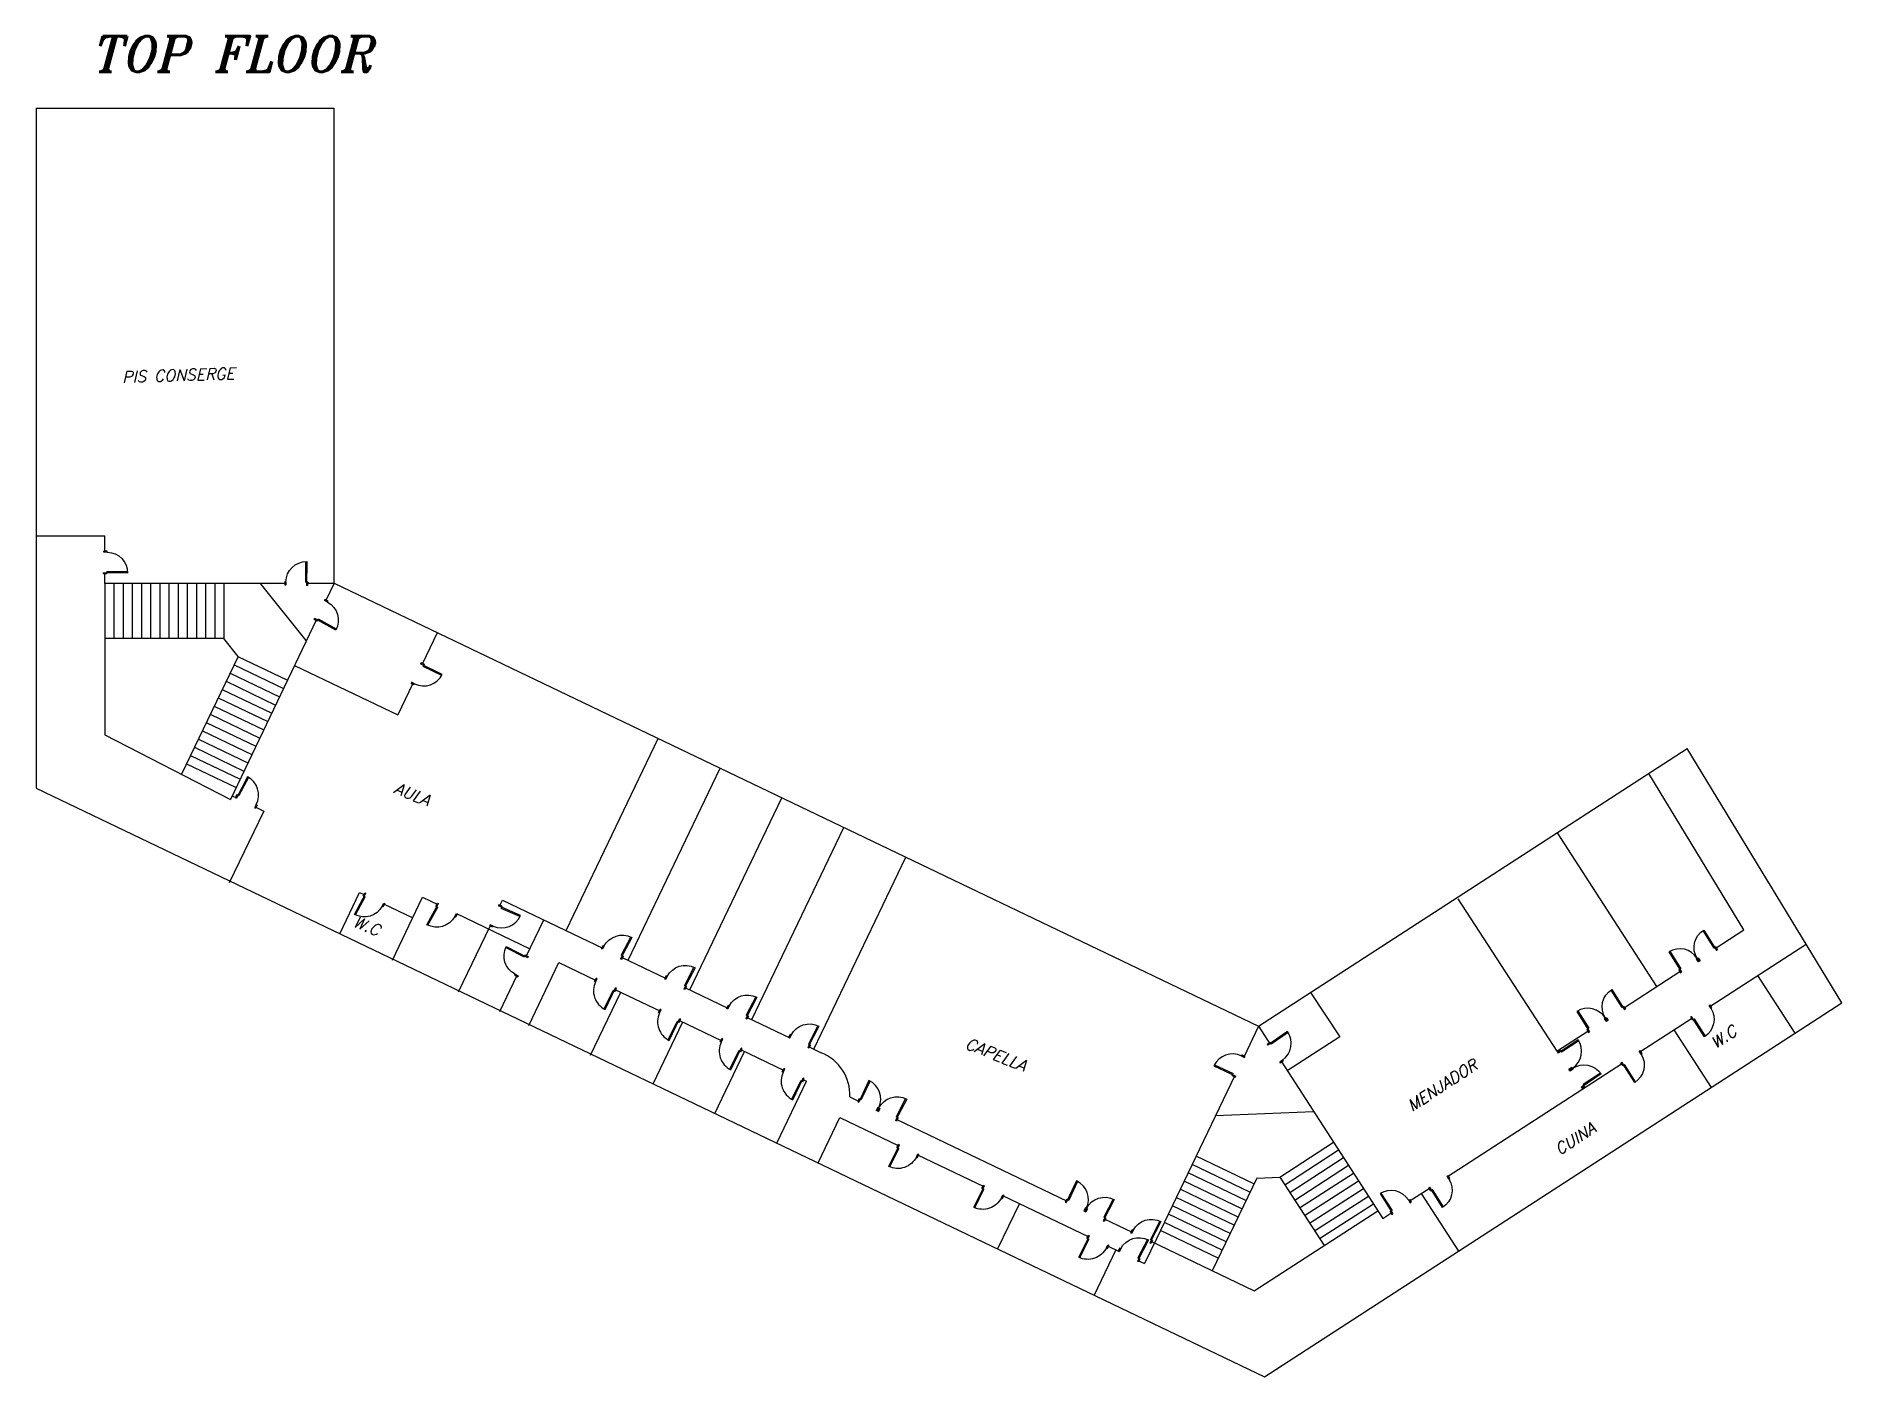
# Model space of a CAD drawing. Header units: millimetres. Extents: x 71 to 575, y 161 to 220.
# Drawn here: x 495.7 to 574.6, y 161.1 to 219.6 of the extents above; entities that cross this region are included whole.
import ezdxf

# ---------------------------------------------------------------- set-up
doc = ezdxf.new("R2010")
doc.units = ezdxf.units.MM
for name, color, linetype in [('Doors', 6, 'Continuous'), ('Furniture', 1, 'Continuous'), ('Stairs', 1, 'Continuous'), ('Walls', 7, 'Continuous')]:
    doc.layers.add(name, color=color, linetype=linetype)
doc.styles.add('ROMANS', font='romant.shx', dxfattribs={"oblique": 15, "height": 0.13})

msp = doc.modelspace()

# ---------------------------------------------------------------- texts
at = {"layer": 'Walls', "insert": (498.083, 219.649), "char_height": 1.56, "width": 265.11474, "attachment_point": 1, "style": 'ROMANS'}
msp.add_mtext('TOP FLOOR', dxfattribs=at)
at = {"layer": 'Walls', "char_height": 0.4992, "width": 84.83672, "attachment_point": 1, "style": 'ROMANS'}
for s, insert, rotation in [('PIS CONSERGE', (499.473, 205), 1.94939), ('AULA', (511.505, 187.053), 338.33488), ('W.C', (509.713, 181.221), 338.33488), ('W.C', (568.813, 175.803), 33.24193), ('CAPELLA', (536.445, 175.9), 338.33488), ('MENJADOR', (555.554, 173.062), 33.24193), ('CUINA', (562.002, 171.147), 33.24193)]:
    msp.add_mtext(s, dxfattribs=dict(at, insert=insert, rotation=rotation))

# ---------------------------------------------------------------- blocks, each defined once
blk = doc.blocks.new('A$C7384371F')
at = {"layer": 'Doors', "ltscale": 0.5}
for p, q in [((1.325, -0.041), (1.325, 0.009)), ((1.475, -0.041), (1.475, 0.009)), ((1.325, -0.041), (1.475, -0.041)), ((0.425, -0.891), (1.325, -0.891)), ((0.425, -0.941), (1.475, -0.941)), ((1.325, -0.991), (1.325, -0.891)), ((1.475, -0.991), (1.475, -0.941))]:
    blk.add_line(p, q, dxfattribs=at)
at = {"layer": 'Doors', "color": 8}
blk.add_arc((1.325, -0.941), 0.9, 90, 180, dxfattribs=at)
at = {"layer": 'Walls', "ltscale": 0.5}
for p, q in [((1.325, 0.009), (1.475, 0.009)), ((1.325, -0.991), (1.475, -0.991))]:
    blk.add_line(p, q, dxfattribs=at)

# ---------------------------------------------------------------- linework, layer by layer
at = {"layer": 'Stairs'}
for p, q in [((498.724, 195.73), (498.724, 196.199)), ((498.724, 195.73), (498.724, 193.33)), ((499.124, 195.73), (499.124, 193.33)), ((499.524, 195.73), (499.524, 193.33)), ((499.924, 195.73), (499.924, 193.33)), ((500.324, 195.73), (500.324, 193.33)), ((500.724, 195.73), (500.724, 193.33)), ((501.482, 195.73), (500.889, 195.73)), ((501.124, 195.73), (501.124, 193.33)), ((501.524, 195.73), (501.524, 193.33)), ((501.924, 195.73), (501.924, 193.33)), ((502.324, 195.73), (502.324, 193.33)), ((502.724, 195.73), (502.724, 193.33)), ((503.124, 195.73), (503.124, 193.33)), ((503.524, 195.73), (503.524, 193.33)), ((503.924, 195.73), (503.924, 193.33)), ((507.527, 193.237), (505.526, 195.73)), ((503.931, 193.33), (498.724, 193.33)), ((504.543, 192.546), (503.931, 193.33)), ((504.543, 192.546), (502.075, 187.397)), ((504.542, 192.542), (506.706, 191.505)), ((504.196, 191.82), (506.36, 190.783)), ((504.369, 192.181), (506.533, 191.144)), ((503.85, 191.099), (506.014, 190.062)), ((504.023, 191.46), (506.187, 190.422)), ((503.504, 190.378), (505.668, 189.34)), ((503.677, 190.738), (505.841, 189.701)), ((503.158, 189.656), (505.323, 188.619)), ((503.331, 190.017), (505.496, 188.98)), ((502.64, 188.574), (504.804, 187.537)), ((502.813, 188.935), (504.977, 187.897)), ((502.986, 189.296), (505.15, 188.258)), ((502.294, 187.853), (504.458, 186.815)), ((502.467, 188.213), (504.631, 187.176)), ((504.285, 186.455), (504.477, 186.363)), ((547.249, 172.481), (551.533, 172.66)), ((548.922, 169.495), (546.397, 170.705)), ((550.27, 169.46), (552.62, 170.982)), ((550.487, 169.124), (552.837, 170.647)), ((548.403, 168.413), (545.878, 169.623)), ((548.576, 168.773), (546.051, 169.984)), ((548.749, 169.134), (546.224, 170.344)), ((549.046, 169.754), (547.107, 165.707)), ((549.046, 169.754), (550.052, 169.796)), ((550.052, 169.796), (551.99, 166.805)), ((550.705, 168.788), (553.055, 170.311)), ((550.922, 168.453), (553.272, 169.975)), ((551.14, 168.117), (553.49, 169.64)), ((548.058, 167.691), (545.533, 168.902)), ((548.231, 168.052), (545.706, 169.262)), ((551.357, 167.781), (553.707, 169.304)), ((551.575, 167.446), (553.925, 168.968)), ((547.712, 166.97), (545.187, 168.18)), ((547.885, 167.331), (545.36, 168.541)), ((551.792, 167.11), (554.142, 168.632)), ((554.557, 167.992), (554.955, 168.25)), ((547.366, 166.248), (544.841, 167.459)), ((547.539, 166.609), (545.014, 167.819))]:
    msp.add_line(p, q, dxfattribs=at)
at = {"layer": 'Walls'}
for p, q in [((495.724, 216.5), (508.724, 216.5)), ((495.724, 216.5), (495.724, 186.788)), ((508.724, 216.5), (508.724, 195.73)), ((495.724, 197.814), (498.724, 197.814)), ((498.724, 197.099), (498.724, 197.814)), ((506.587, 195.73), (498.724, 195.73)), ((508.724, 195.73), (507.587, 195.73)), ((508.737, 195.741), (508.366, 194.967)), ((508.737, 195.741), (549.12, 176.385)), ((507.976, 194.155), (504.211, 186.299)), ((498.724, 193.33), (498.724, 189.121)), ((513.245, 193.58), (512.603, 192.239)), ((513.245, 193.58), (512.603, 192.239)), ((507.015, 192.15), (511.524, 189.989)), ((512.17, 191.337), (511.524, 189.989)), ((512.17, 191.337), (511.524, 189.989)), ((498.724, 189.121), (504.211, 186.299)), ((518.876, 180.57), (522.895, 188.955)), ((549.12, 176.385), (567.849, 188.519)), ((574.609, 177.409), (567.849, 188.519)), ((521.582, 179.273), (525.601, 187.658)), ((570.33, 180.594), (566.17, 187.431)), ((495.724, 186.788), (549.385, 161.067)), ((524.287, 177.976), (528.306, 186.361)), ((505.668, 185.792), (504.161, 182.649)), ((505.289, 185.974), (505.668, 185.792)), ((526.992, 176.68), (531.011, 185.064)), ((562.166, 184.837), (566.516, 178.123)), ((529.697, 175.383), (533.717, 183.768)), ((508.992, 180.428), (509.857, 182.232)), ((509.857, 182.232), (510.041, 182.143)), ((510.899, 181.732), (512.175, 181.12)), ((511.291, 179.276), (512.607, 182.022)), ((512.607, 182.022), (513.275, 181.702)), ((515.968, 181.63), (516.098, 181.902)), ((516.098, 181.902), (519.164, 180.432)), ((557.839, 181.957), (562.154, 175.297)), ((514.088, 181.313), (517.296, 179.775)), ((514.176, 177.893), (515.553, 180.765)), ((517.13, 179.428), (517.901, 181.037)), ((519.164, 180.432), (520.487, 179.798)), ((568.84, 177.246), (573.049, 179.973)), ((569.08, 179.784), (570.33, 180.594)), ((517.242, 176.423), (518.559, 179.169)), ((518.559, 179.169), (520.192, 178.387)), ((521.299, 179.408), (523.247, 178.475)), ((568.282, 179.268), (568.366, 179.322)), ((568.283, 179.267), (568.367, 179.322)), ((515.98, 177.028), (516.741, 178.616)), ((565.062, 177.181), (567.569, 178.806)), ((570.927, 178.598), (572.558, 176.081)), ((519.948, 175.127), (521.264, 177.873)), ((521.003, 177.998), (522.996, 177.042)), ((524.059, 178.085), (525.948, 177.18)), ((551.39, 177.855), (552.675, 175.926)), ((526.76, 176.791), (528.648, 175.886)), ((549.385, 161.067), (574.609, 177.409)), ((564.265, 176.665), (564.349, 176.719)), ((565.78, 175.264), (568.084, 176.756)), ((522.673, 173.871), (523.969, 176.576)), ((523.808, 176.653), (525.684, 175.754)), ((549.12, 176.385), (548.476, 175.043)), ((549.12, 176.385), (549.619, 175.614)), ((552.675, 175.926), (550.38, 174.439)), ((562.154, 175.297), (563.551, 176.203)), ((567.267, 176.227), (568.898, 173.709)), ((525.378, 172.574), (526.675, 175.279)), ((526.495, 175.365), (528.397, 174.454)), ((529.46, 175.496), (530.016, 175.23)), ((550.108, 174.858), (554.557, 167.992)), ((557.374, 169.817), (565.025, 174.774)), ((528.083, 171.277), (529.38, 173.983)), ((529.208, 174.065), (529.38, 173.983)), ((548.087, 174.231), (544.668, 167.098)), ((531.267, 173.3), (531.677, 173.104)), ((529.887, 170.413), (530.838, 172.397)), ((530.838, 172.397), (533.415, 171.161)), ((530.838, 172.397), (533.415, 171.161)), ((532.442, 172.737), (532.533, 172.693)), ((533.299, 172.326), (540.76, 168.75)), ((550.052, 169.796), (552.402, 171.318)), ((534.227, 170.772), (537.129, 169.381)), ((534.227, 170.772), (537.129, 169.381)), ((537.941, 168.992), (541.71, 167.185)), ((537.941, 168.992), (541.71, 167.185)), ((555.711, 168.74), (556.618, 169.328)), ((556.236, 169.08), (557.864, 166.566)), ((538.676, 168.64), (537.725, 166.656)), ((541.526, 168.382), (541.616, 168.339)), ((548.939, 164.829), (554.339, 168.328)), ((542.383, 167.972), (543.603, 167.387)), ((542.893, 166.618), (541.93, 164.609)), ((542.522, 166.796), (543.04, 166.548)), ((542.522, 166.796), (543.04, 166.548)), ((544.668, 167.098), (544.15, 166.016)), ((544.415, 166.998), (548.939, 164.829)), ((543.852, 166.158), (544.15, 166.016)), ((543.852, 166.158), (544.15, 166.016))]:
    msp.add_line(p, q, dxfattribs=at)
msp.add_arc((529.308, 173.401), 1.961, 357.04073, 68.84133, dxfattribs=at)

# ---------------------------------------------------------------- block references
at = {"layer": 'Furniture', "color": 7, "xscale": -1}
for p, rotation in [((500.154, 197.123), 359.3275445930954), ((506.612, 197.13), 89.32754459309533), ((509.643, 194.323), 331.598488688739), ((510.25, 180.453), 241.4331355795146), ((513.421, 180.002), 241.4331355795146), ((521.106, 181.076), 62.50508065158149), ((515.453, 179.228), 152.903362933952), ((567.55, 180.452), 122.0990707673091), ((523.869, 179.757), 62.50508065158149), ((526.57, 178.464), 62.50508065158149), ((563.532, 177.85), 122.0990707673091), ((529.285, 177.198), 62.50508065158149), ((569.629, 176.074), 302.2757932361165), ((566.58, 174.074), 302.2757932361165), ((563.918, 175.32), 33.79295413658601), ((533.116, 174.013), 62.50508065158149), ((533.63, 169.467), 243.7846607063798), ((558.186, 168.608), 302.2757932361165), ((537.342, 167.682), 243.7846607063798), ((542.183, 169.625), 62.50508065158149), ((544.221, 168.662), 62.50508065158149), ((541.928, 165.497), 243.7846607063798), ((543.678, 167.861), 62.50508065158149)]:
    msp.add_blockref('A$C7384371F', p, dxfattribs=dict(at, rotation=rotation))
at = {"layer": 'Furniture', "color": 7}
for p, rotation in [((513.433, 190.731), 153.9888335331802), ((505.991, 187.224), 242.3016880896442), ((516.895, 180.193), 156.5654561307648), ((567.62, 180.496), 302.0990707549395), ((519.546, 177.154), 64.04133932896146), ((563.602, 177.894), 302.0990707549395), ((522.345, 175.797), 64.04133932896146), ((551.281, 175.629), 214.9680071837394), ((525.036, 174.518), 64.04133932896146), ((547.192, 175.691), 334.8514657783659), ((563.964, 175.252), 213.7929541242164), ((527.744, 173.206), 64.04133932896146), ((533.14, 174.001), 244.7625087450637), ((542.207, 169.613), 244.7625087450637), ((555, 169.937), 302.375987626642)]:
    msp.add_blockref('A$C7384371F', p, dxfattribs=dict(at, rotation=rotation))

msp.set_redraw_order([(e.dxf.handle, doc.entitydb.next_handle()) for e in msp.query("TEXT MTEXT ATTDEF DIMENSION ARC_DIMENSION")])  # texts and dimensions are drawn at this point

doc.saveas('drawing.dxf')
